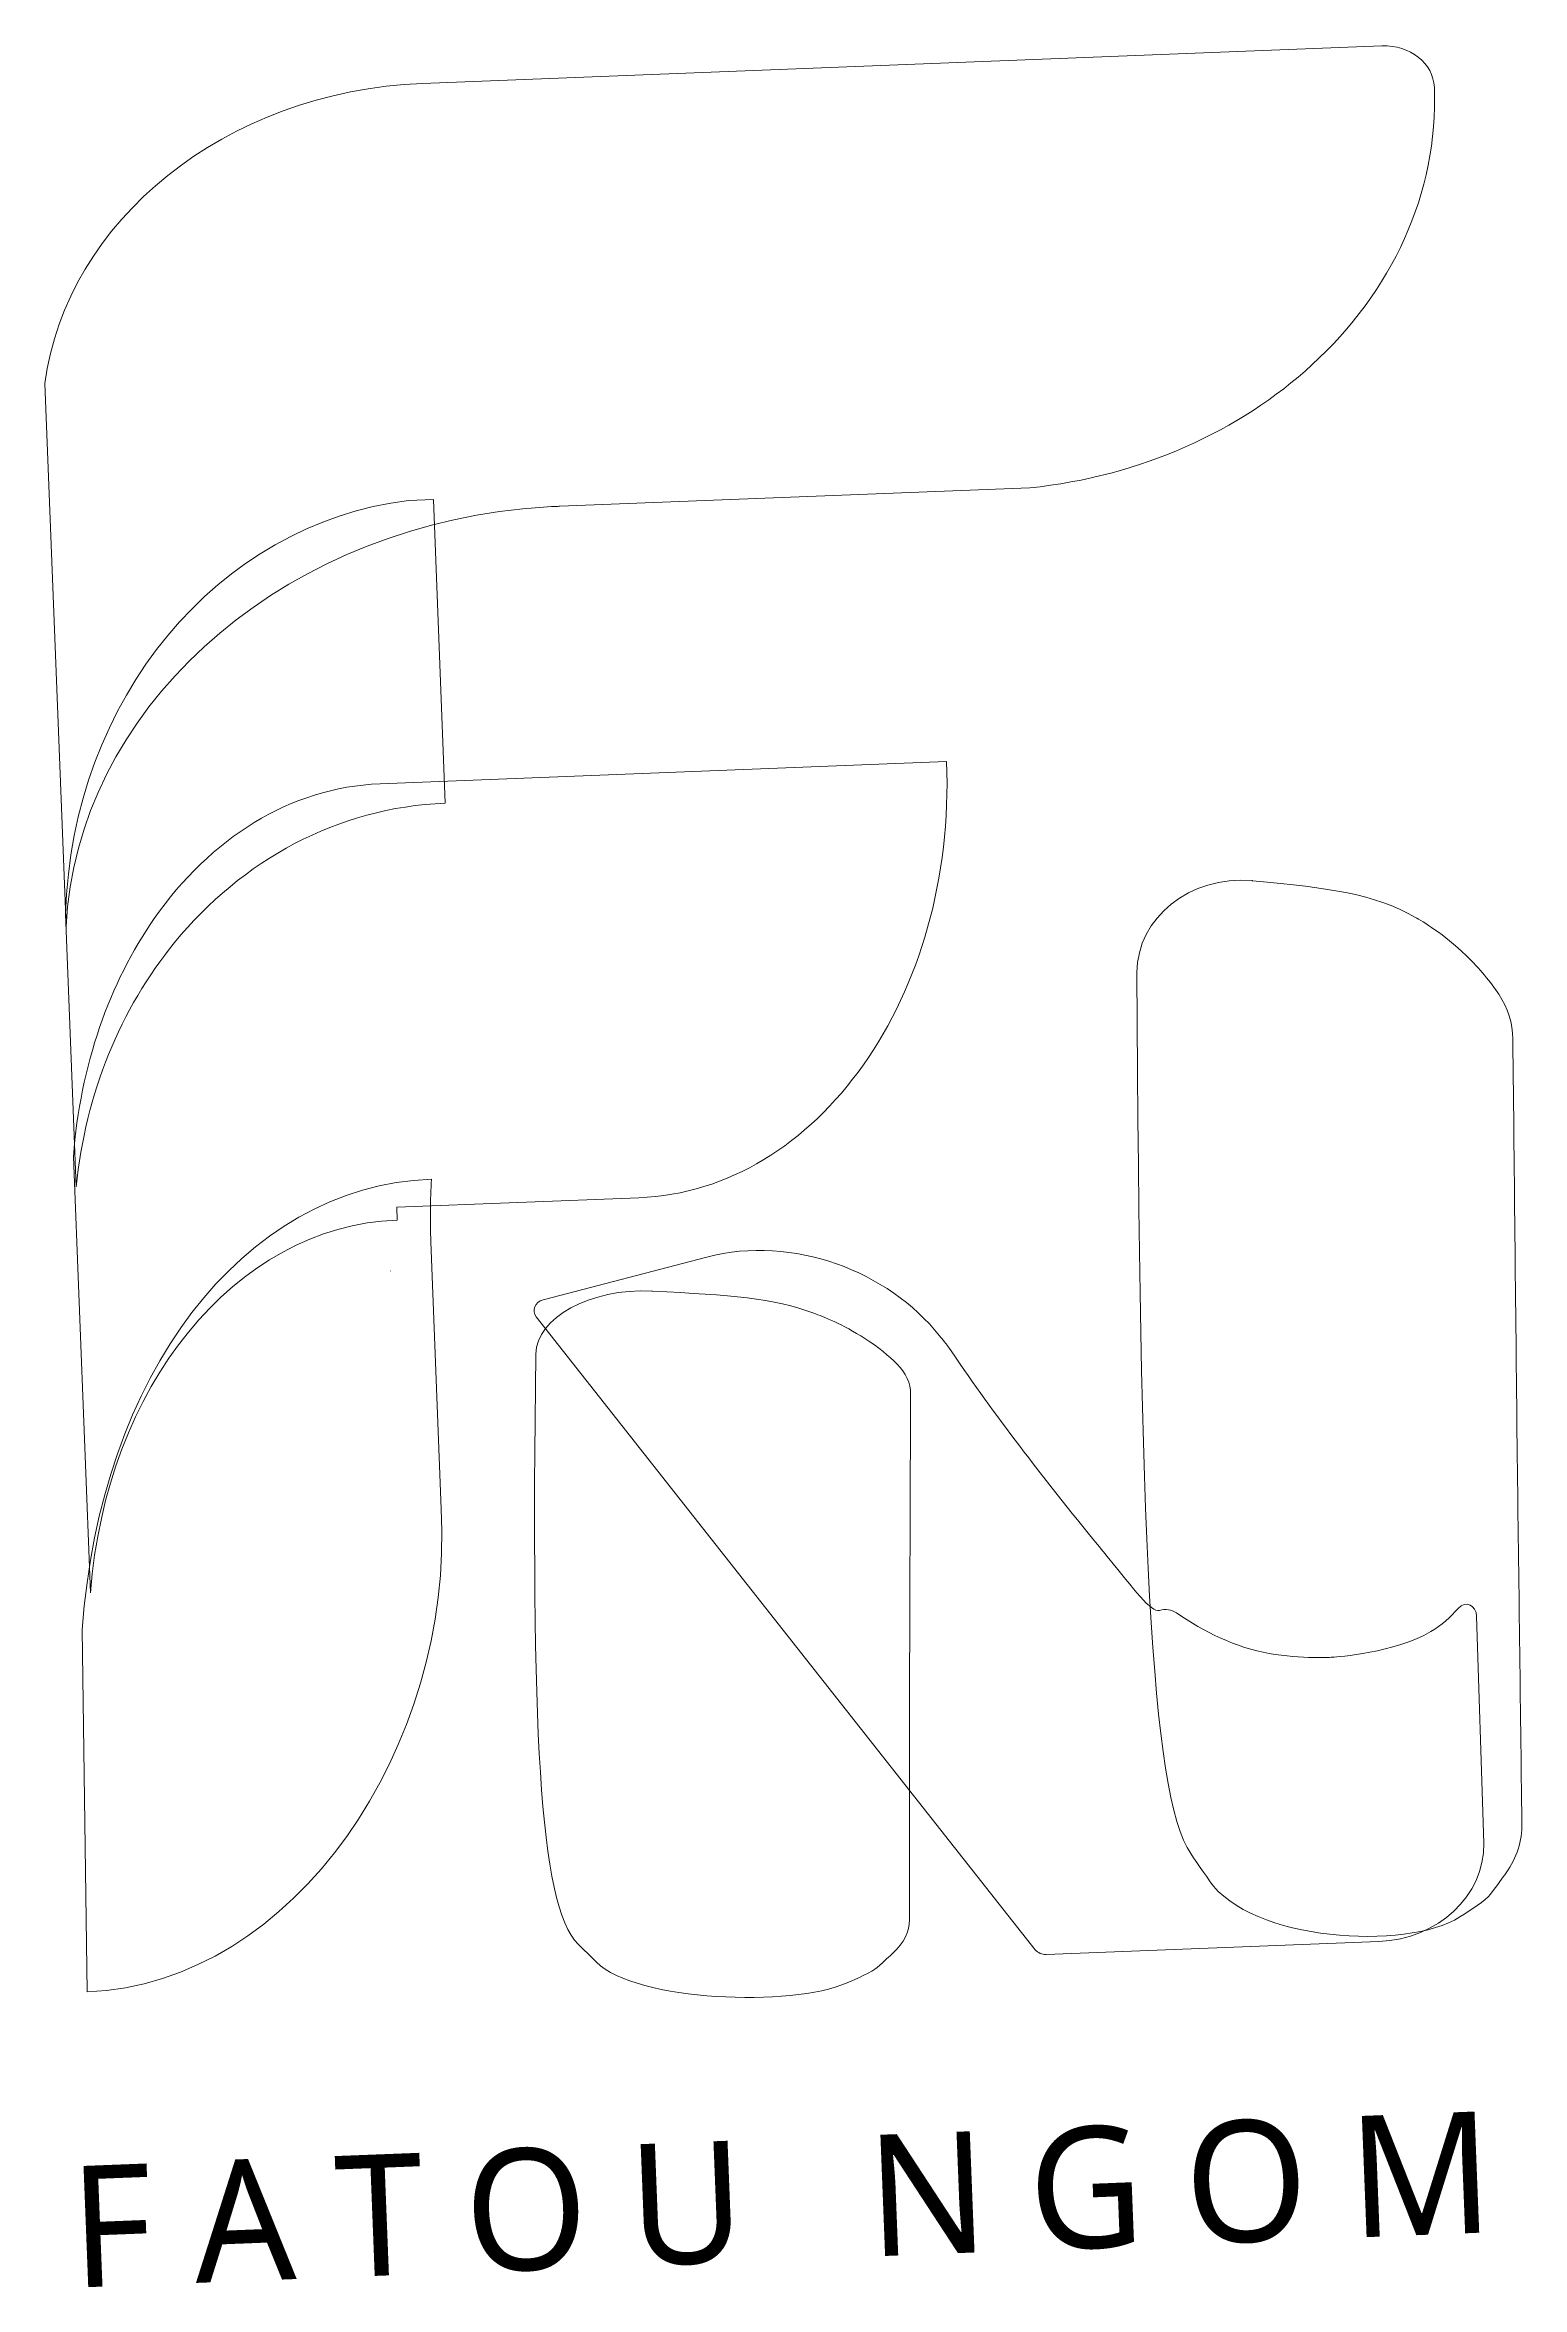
# Model space of a CAD drawing. Extents: x 884.8 to 949.8, y -554.4 to -455.6.
import ezdxf

# ---------------------------------------------------------------- set-up
doc = ezdxf.new("R2010")
doc.units = 0
doc.header["$MEASUREMENT"] = 0
doc.layers.add('Calque 1', color=7, linetype='Continuous', lineweight=0)

# ---------------------------------------------------------------- blocks, each defined once
blk = doc.blocks.new('Block_0')
at = {"layer": 'Calque 1'}
blk.add_line((900.02, -509.635), (900.019, -509.617), dxfattribs=at)
for points in [[(899.473, -490.314)], [(911.424, -491.253)], [(934.41, -491.232)], [(904.09, -500.703)], [(924.825, -510.06)], [(921.97, -515.086)], [(933.497, -525.925)]]:
    blk.add_lwpolyline(points, dxfattribs=at)
for points, knots in [([(945.952, -457.52), (946.131, -462.202), (944.06, -466.528), (940.564, -469.739), (937.393, -472.65), (933.05, -474.644), (928.152, -475.153), (928.152, -475.153), (907.465, -475.962), (907.465, -475.962), (907.406, -475.964), (907.345, -475.967), (907.287, -475.971), (906.8, -475.991), (906.317, -476.027), (905.84, -476.076), (894.774, -477.182), (886.201, -485.031), (885.74, -494.469), (885.74, -494.469), (884.804, -470.556), (884.804, -470.556), (885.749, -463.415), (892.732, -457.689), (901.429, -457.349), (901.429, -457.349), (943.641, -455.698), (943.641, -455.698), (944.878, -455.649), (945.912, -456.47), (945.952, -457.52)], [0, 0, 0, 0, 1, 1, 1, 2, 2, 2, 3, 3, 3, 4, 4, 4, 5, 5, 5, 6, 6, 6, 7, 7, 7, 8, 8, 8, 9, 9, 9, 10, 10, 10, 10]), ([(901.903, -475.671), (901.903, -475.671), (902.426, -489.032), (902.426, -489.032), (902.426, -489.032), (902.421, -489.033), (902.421, -489.033), (897.676, -489.218), (893.468, -491.554), (890.513, -495.171), (888.139, -498.079), (886.575, -501.813), (886.188, -505.927), (886.188, -505.927), (885.718, -493.911), (885.718, -493.911), (885.979, -484.481), (892.414, -476.715), (900.804, -475.713), (900.804, -475.713), (901.903, -475.671), (901.903, -475.671)], [0, 0, 0, 0, 1, 1, 1, 2, 2, 2, 3, 3, 3, 4, 4, 4, 5, 5, 5, 6, 6, 6, 7, 7, 7, 7]), ([(924.489, -487.204), (924.691, -492.352), (923.276, -497.076), (920.824, -500.551), (918.372, -504.025), (914.886, -506.251), (910.945, -506.405), (910.945, -506.405), (900.287, -506.822), (900.287, -506.822), (900.287, -506.822), (900.309, -507.383), (900.309, -507.383), (900.309, -507.383), (900.306, -507.383), (900.306, -507.383), (893.144, -507.663), (887.484, -514.781), (886.81, -523.801), (886.81, -523.801), (886.059, -504.598), (886.059, -504.598), (886.36, -500.581), (887.649, -496.94), (889.62, -494.112), (892.073, -490.594), (895.583, -488.335), (899.554, -488.179), (899.554, -488.179), (924.489, -487.204), (924.489, -487.204)], [0, 0, 0, 0, 1, 1, 1, 2, 2, 2, 3, 3, 3, 4, 4, 4, 5, 5, 5, 6, 6, 6, 7, 7, 7, 8, 8, 8, 9, 9, 9, 10, 10, 10, 10]), ([(936.049, -536.464), (936.154, -536.595), (935.54, -535.721), (935.231, -535.277), (933.45, -532.717), (932.976, -520.537), (932.866, -496.483), (932.855, -494.095), (935.214, -492.2), (937.918, -492.442), (937.932, -492.443), (937.944, -492.444), (937.955, -492.445), (941.441, -492.792), (943.227, -492.988), (945.119, -494.061), (945.421, -494.232), (946.362, -494.787), (947.346, -495.734), (947.958, -496.324), (948.427, -496.913), (948.785, -497.443), (949.188, -498.04), (949.399, -498.721), (949.406, -499.418), (949.471, -505.564), (949.536, -511.709), (949.6, -517.855), (949.669, -523.22), (949.737, -528.584), (949.805, -533.949), (949.815, -534.713), (949.576, -535.464), (949.116, -536.116), (948.959, -536.339), (948.744, -536.626), (948.422, -537.063), (948.215, -537.345), (947.524, -537.775), (947.072, -538.064), (944.725, -539.563), (937.855, -539.129), (936.049, -536.464)], [0, 0, 0, 0, 1, 1, 1, 2, 2, 2, 3, 3, 3, 4, 4, 4, 5, 5, 5, 6, 6, 6, 7, 7, 7, 8, 8, 8, 9, 9, 9, 10, 10, 10, 11, 11, 11, 12, 12, 12, 13, 13, 13, 14, 14, 14, 14]), ([(901.816, -505.584), (901.764, -506.502), (901.755, -507.425), (901.791, -508.347), (901.791, -508.347), (902.251, -520.091), (902.251, -520.091), (902.797, -530.556), (895.795, -541.005), (886.667, -541.363), (886.667, -541.363), (886.667, -541.363), (886.667, -541.363), (886.667, -541.363), (886.453, -525.405), (886.453, -525.405), (887.221, -514.308), (893.433, -505.912), (901.816, -505.584), (901.816, -505.584), (901.816, -505.584), (901.816, -505.584)], [0, 0, 0, 0, 1, 1, 1, 2, 2, 2, 3, 3, 3, 4, 4, 4, 5, 5, 5, 6, 6, 6, 7, 7, 7, 7]), ([(945.799, -525.498), (944.198, -526.444), (941.688, -526.615), (941.474, -526.629), (941.474, -526.629), (940.101, -526.714), (938.689, -526.467), (937.214, -526.209), (935.82, -525.51), (934.606, -524.677), (934.394, -524.532), (934.112, -524.493), (933.858, -524.573), (933.858, -524.573), (933.858, -524.573), (933.858, -524.573), (933.487, -524.684), (932.713, -523.601), (931.624, -522.28), (931.403, -522.012), (931.183, -521.742), (930.962, -521.47), (928.359, -518.26), (926.509, -515.838), (924.496, -512.871), (924.496, -512.871), (924.496, -512.871), (924.496, -512.871), (924.489, -512.861), (924.178, -512.486), (924.172, -512.477), (921.923, -509.637), (917.744, -508.023), (913.937, -509.014), (913.937, -509.014), (906.735, -510.894), (906.735, -510.894), (906.367, -510.99), (906.211, -511.373), (906.427, -511.648), (906.427, -511.648), (928.39, -539.507), (928.39, -539.507), (928.499, -539.645), (928.68, -539.723), (928.872, -539.716), (928.872, -539.716), (943.508, -539.143), (943.508, -539.143), (946.114, -539.041), (948.175, -537.12), (948.124, -534.823), (948.124, -534.823), (948.114, -534.359), (948.114, -534.359), (948.114, -534.359), (947.81, -524.823), (947.81, -524.823), (947.805, -524.357), (947.317, -524.101), (946.999, -524.478), (946.666, -524.873), (946.269, -525.22), (945.799, -525.498)], [0, 0, 0, 0, 1, 1, 1, 2, 2, 2, 3, 3, 3, 4, 4, 4, 5, 5, 5, 6, 6, 6, 7, 7, 7, 8, 8, 8, 9, 9, 9, 10, 10, 10, 11, 11, 11, 12, 12, 12, 13, 13, 13, 14, 14, 14, 15, 15, 15, 16, 16, 16, 17, 17, 17, 18, 18, 18, 19, 19, 19, 20, 20, 20, 21, 21, 21, 21]), ([(909.075, -540.049), (909.177, -540.136), (908.575, -539.557), (908.272, -539.264), (906.525, -537.571), (906.208, -529.41), (906.408, -513.283), (906.428, -511.682), (908.811, -510.381), (911.51, -510.509), (911.524, -510.509), (911.536, -510.51), (911.547, -510.511), (915.026, -510.698), (916.809, -510.806), (918.686, -511.501), (918.986, -511.612), (919.919, -511.972), (920.89, -512.595), (921.495, -512.982), (921.956, -513.371), (922.307, -513.722), (922.702, -514.117), (922.904, -514.571), (922.902, -515.038), (922.888, -519.158), (922.873, -523.278), (922.859, -527.397), (922.858, -530.993), (922.857, -534.589), (922.856, -538.186), (922.856, -538.697), (922.608, -539.204), (922.139, -539.647), (921.979, -539.799), (921.761, -539.994), (921.434, -540.291), (921.223, -540.483), (920.527, -540.78), (920.071, -540.98), (917.706, -542.015), (910.845, -541.813), (909.075, -540.049)], [0, 0, 0, 0, 1, 1, 1, 2, 2, 2, 3, 3, 3, 4, 4, 4, 5, 5, 5, 6, 6, 6, 7, 7, 7, 8, 8, 8, 9, 9, 9, 10, 10, 10, 11, 11, 11, 12, 12, 12, 13, 13, 13, 14, 14, 14, 14])]:
    blk.add_open_spline(points, degree=3, knots=knots, dxfattribs=at)
at = {"layer": 'Calque 1', "insert": (886.043, -554.462), "char_height": 0.2, "attachment_point": 7, "rotation": 2.24083}
blk.add_mtext('\\C7;\\c16777215;\\FRoboto Black|b0|i0|c1;\\H5.339577;\\W1.000005;F A T O U   N G O M ', dxfattribs=at)

msp = doc.modelspace()

# ---------------------------------------------------------------- block references
at = {"layer": 'Calque 1'}
msp.add_blockref('Block_0', (0, 0), dxfattribs=at)

doc.saveas('drawing.dxf')
